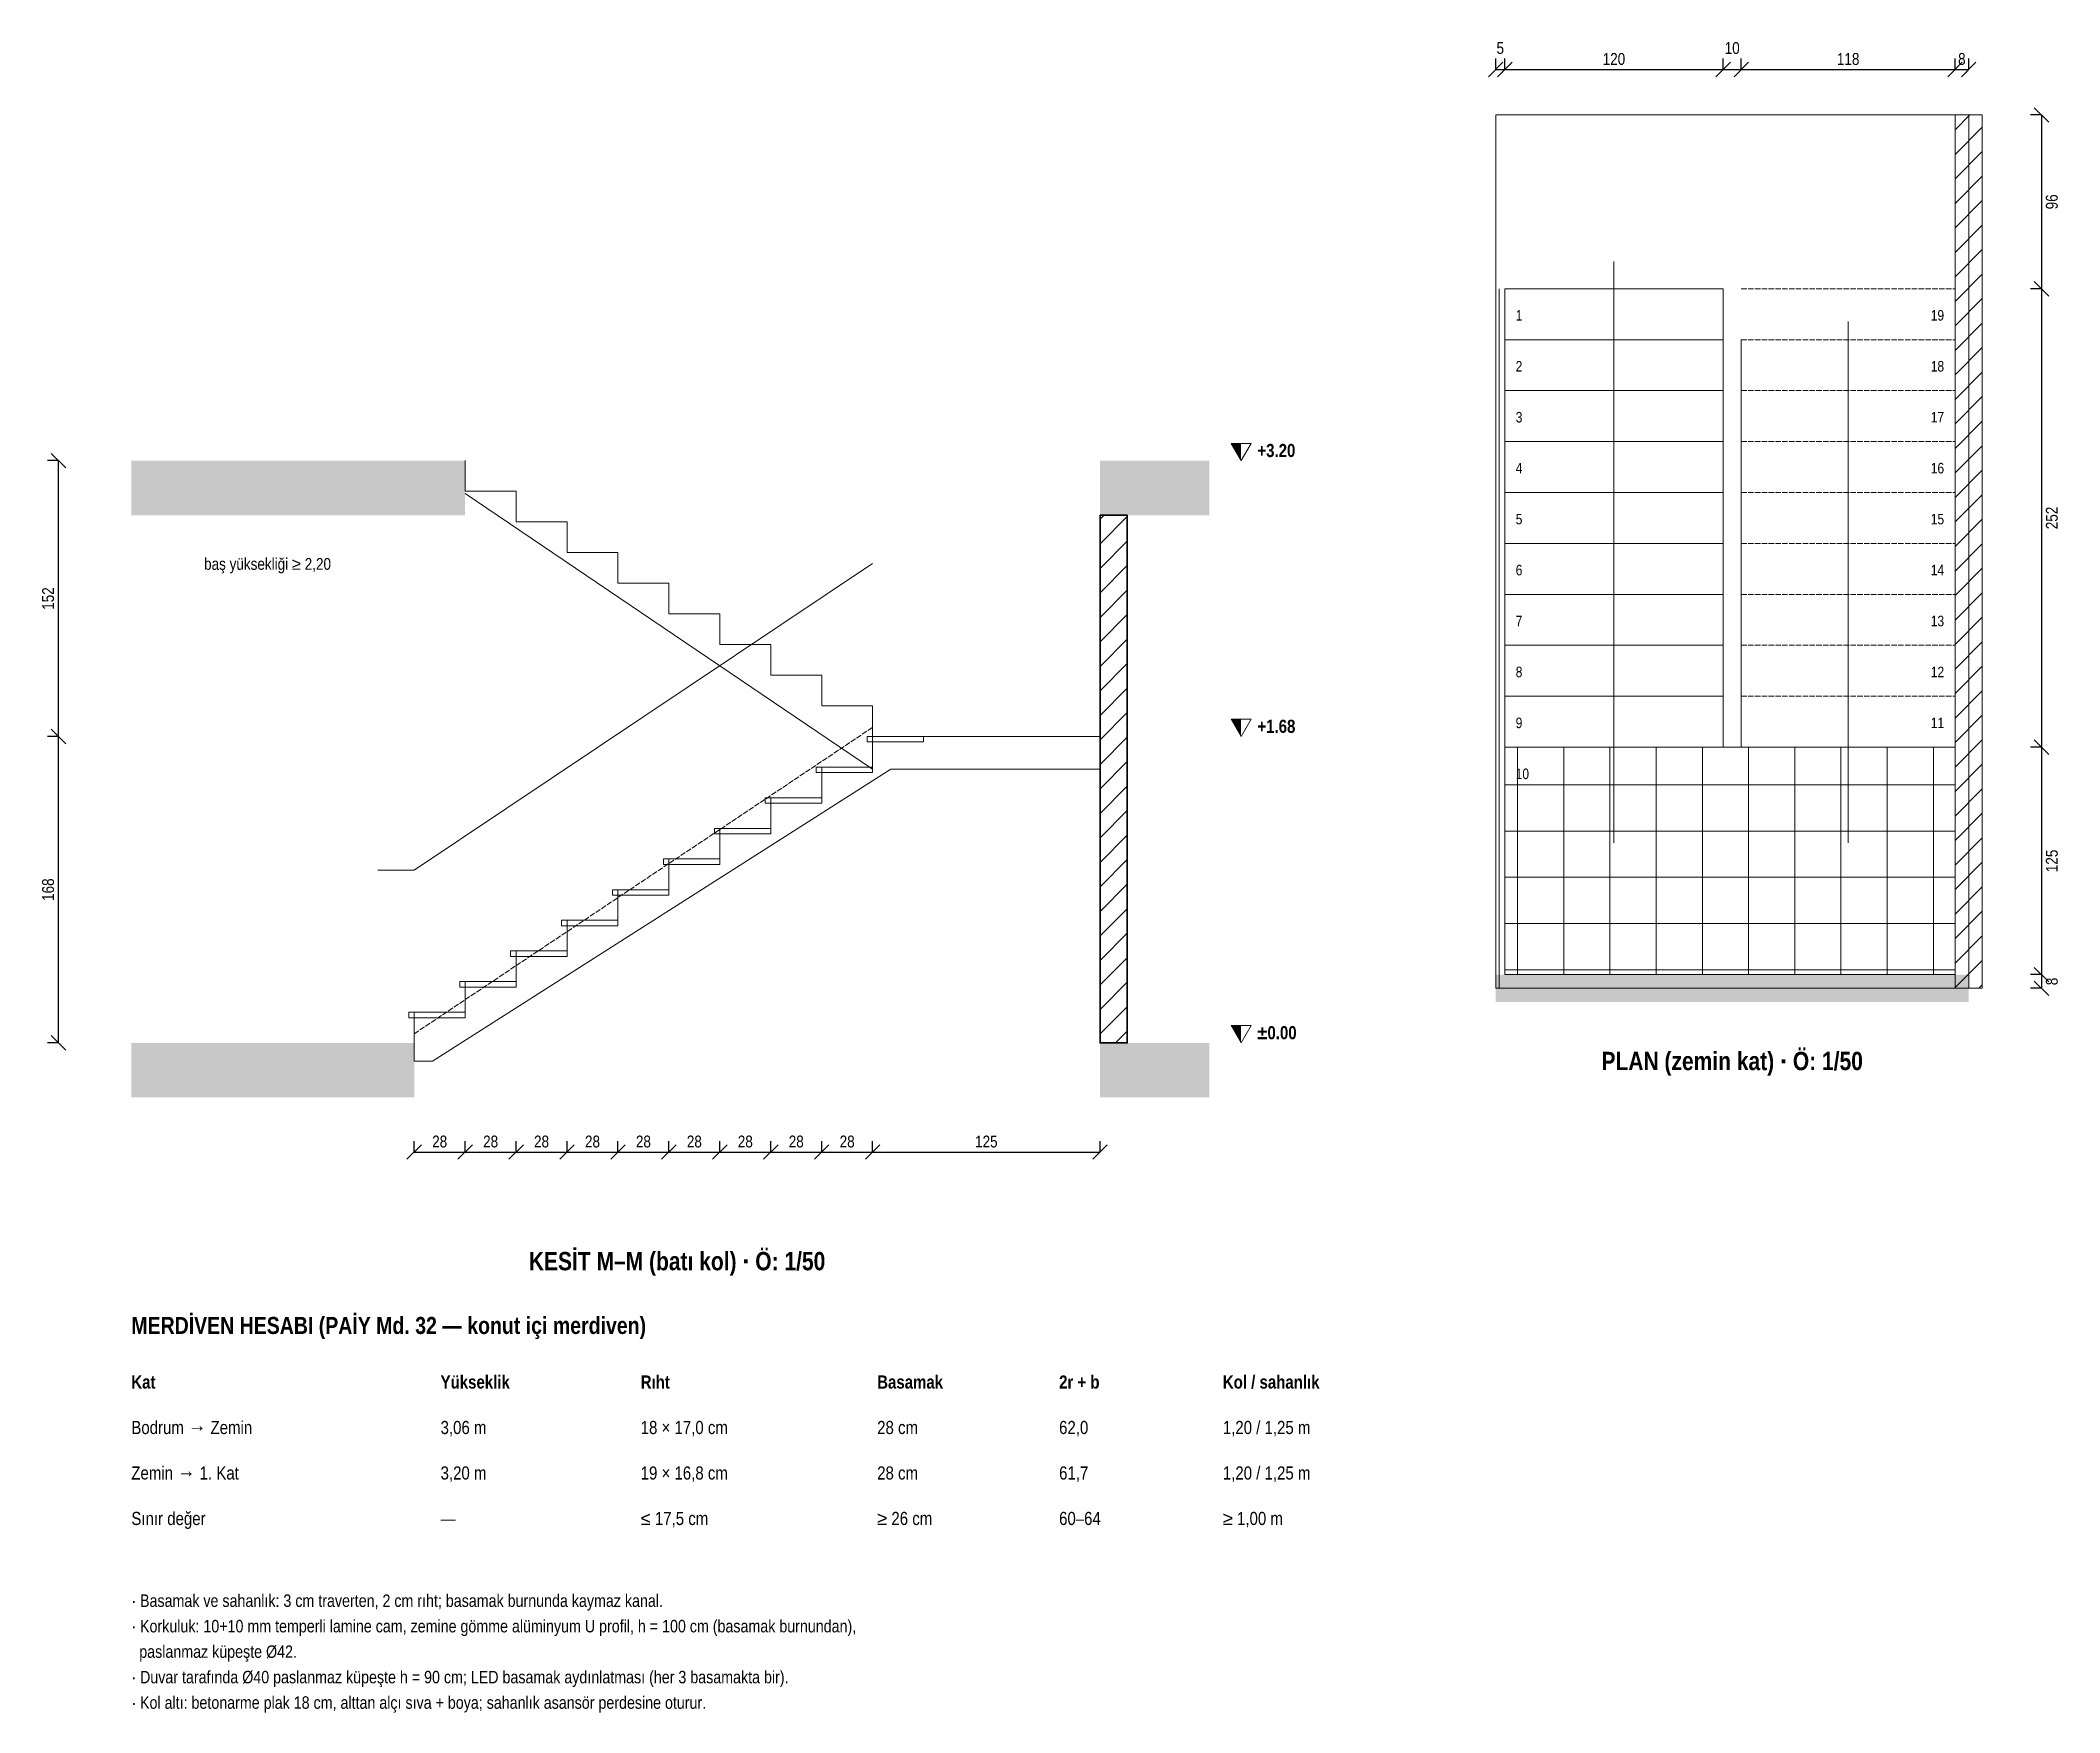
# Model space of a CAD drawing. Header units: centimetres. Extents: x -864 to 7399, y -55958 to -4337.
# Drawn here: x -50 to 1060, y -55958 to -55039 of the extents above; entities that cross this region are included whole.
import ezdxf
from ezdxf.enums import TextEntityAlignment as Align

# ---------------------------------------------------------------- set-up
doc = ezdxf.new("R2010")
doc.units = ezdxf.units.CM
doc.header["$LTSCALE"] = 0.25
doc.linetypes.add('ACAD_ISO02W100', pattern=[15, 12, -3])
for name, color, linetype, lineweight in [('M-GOST-DISOLCU', 40, 'Continuous', 9), ('M-GOST-KESITKOT', 46, 'Continuous', 9), ('M-GOST-MERDIVEPOZ', 145, 'Continuous', 9), ('M-GOST-TABLO', 1, 'Continuous', 9), ('M-KORK-CAM', 100, 'Continuous', 9), ('M-MERD-BETONARME', 6, 'Continuous', 18), ('M-MERD-BETONARME-2', 6, 'Continuous', 9), ('M-MERD-BETONARME-T', 8, 'Continuous', 5), ('M-TASI-BETONARME', 5, 'Continuous', 35), ('M-TASI-BETONARME-T', 250, 'Continuous', 5), ('M-ZMNK-DOGALTAS-T', 8, 'Continuous', 5)]:
    doc.layers.add(name, color=color, linetype=linetype, lineweight=lineweight)
doc.styles.add('YAZI', font='arialn.ttf')
doc.styles.add('YAZI-KALIN', font='arialnb.ttf')
doc.dimstyles.new('MIMARI-1-50', dxfattribs={"dimscale": 5, "dimtxt": 1.296, "dimasz": 2.5, "dimexe": 1.2, "dimexo": 0, "dimgap": 0.5, "dimtad": 1, "dimdec": 0, "dimtxsty": 'YAZI', "dimtsz": 0.8, "dimcen": 2.5, "dimclrd": 256, "dimclre": 256, "dimclrt": 256, "dimazin": 3, "dimtfac": 1, "dimtmove": 0, "dimatfit": 3, "dimarcsym": 0})

msp = doc.modelspace()

# ---------------------------------------------------------------- texts
at = {"layer": 'M-GOST-DISOLCU', "style": 'YAZI'}
msp.add_text('baş yüksekliği ≥ 2,20', height=6.48, dxfattribs=at).set_placement((40, -55330))
at = {"layer": 'M-GOST-DISOLCU', "style": 'YAZI-KALIN'}
msp.add_text('KESİT M–M (batı kol) · Ö: 1/50', height=10.08, dxfattribs=at).set_placement((300, -55715), align=Align.CENTER)
at = {"layer": 'M-GOST-KESITKOT', "style": 'YAZI-KALIN'}
for s, p in [('+3.20', (619, -55268)), ('+1.68', (619, -55419.6)), ('%%p0.00', (619, -55588))]:
    msp.add_text(s, height=7.2, dxfattribs=at).set_placement(p)
at = {"layer": 'M-GOST-MERDIVEPOZ', "style": 'YAZI'}
for s, p in [('1', (761, -55193)), ('2', (761, -55221)), ('3', (761, -55249)), ('4', (761, -55277)), ('5', (761, -55305)), ('6', (761, -55333)), ('7', (761, -55361)), ('8', (761, -55389)), ('9', (761, -55417)), ('10', (761, -55445))]:
    msp.add_text(s, height=5.76, dxfattribs=at).set_placement(p)
for s, p in [('19', (996.5, -55193)), ('18', (996.5, -55221)), ('17', (996.5, -55249)), ('16', (996.5, -55277)), ('15', (996.5, -55305)), ('14', (996.5, -55333)), ('13', (996.5, -55361)), ('12', (996.5, -55389)), ('11', (996.5, -55417))]:
    msp.add_text(s, height=5.76, dxfattribs=at).set_placement(p, align=Align.RIGHT)
at = {"layer": 'M-GOST-MERDIVEPOZ', "style": 'YAZI-KALIN'}
msp.add_text('PLAN (zemin kat) · Ö: 1/50', height=10.08, dxfattribs=at).set_placement((880, -55605), align=Align.CENTER)
at = {"layer": 'M-GOST-TABLO'}
for s, height, style, p in [('MERDİVEN HESABI (PAİY Md. 32 — konut içi merdiven)', 9.36, 'YAZI-KALIN', (0, -55750)), ('Kat', 7.2, 'YAZI-KALIN', (0, -55780)), ('Yükseklik', 7.2, 'YAZI-KALIN', (170, -55780)), ('Rıht', 7.2, 'YAZI-KALIN', (280, -55780)), ('Basamak', 7.2, 'YAZI-KALIN', (410, -55780)), ('2r + b', 7.2, 'YAZI-KALIN', (510, -55780)), ('Kol / sahanlık', 7.2, 'YAZI-KALIN', (600, -55780)), ('Bodrum → Zemin', 7.2, 'YAZI', (0, -55805)), ('3,06 m', 7.2, 'YAZI', (170, -55805)), ('18 × 17,0 cm', 7.2, 'YAZI', (280, -55805)), ('28 cm', 7.2, 'YAZI', (410, -55805)), ('62,0', 7.2, 'YAZI', (510, -55805)), ('1,20 / 1,25 m', 7.2, 'YAZI', (600, -55805)), ('Zemin → 1. Kat', 7.2, 'YAZI', (0, -55830)), ('3,20 m', 7.2, 'YAZI', (170, -55830)), ('19 × 16,8 cm', 7.2, 'YAZI', (280, -55830)), ('28 cm', 7.2, 'YAZI', (410, -55830)), ('61,7', 7.2, 'YAZI', (510, -55830)), ('1,20 / 1,25 m', 7.2, 'YAZI', (600, -55830)), ('Sınır değer', 7.2, 'YAZI', (0, -55855)), ('—', 7.2, 'YAZI', (170, -55855)), ('≤ 17,5 cm', 7.2, 'YAZI', (280, -55855)), ('≥ 26 cm', 7.2, 'YAZI', (410, -55855)), ('60–64', 7.2, 'YAZI', (510, -55855)), ('≥ 1,00 m', 7.2, 'YAZI', (600, -55855)), ('· Basamak ve sahanlık: 3 cm traverten, 2 cm rıht; basamak burnunda kaymaz kanal.', 6.84, 'YAZI', (0, -55900)), ('· Korkuluk: 10+10 mm temperli lamine cam, zemine gömme alüminyum U profil, h = 100 cm (basamak burnundan),', 6.84, 'YAZI', (0, -55914)), ('  paslanmaz küpeşte Ø42.', 6.84, 'YAZI', (0, -55928)), ('· Duvar tarafında Ø40 paslanmaz küpeşte h = 90 cm; LED basamak aydınlatması (her 3 basamakta bir).', 6.84, 'YAZI', (0, -55942)), ('· Kol altı: betonarme plak 18 cm, alttan alçı sıva + boya; sahanlık asansör perdesine oturur.', 6.84, 'YAZI', (0, -55956))]:
    msp.add_text(s, height=height, dxfattribs=dict(at, style=style)).set_placement(p)

# ---------------------------------------------------------------- dimensions: what is measured, and where the dimension line sits
at = {"layer": 'M-GOST-DISOLCU'}
for base, p1, p2 in [((750, -55055), (750, -55055), (755, -55055)), ((875, -55055), (875, -55055), (885, -55055)), ((755, -55055), (755, -55055), (875, -55055)), ((885, -55055), (885, -55055), (1002.5, -55055)), ((1002.5, -55055), (1002.5, -55055), (1010, -55055)), ((155.5, -55650), (155.5, -55650), (183.5, -55650)), ((183.5, -55650), (183.5, -55650), (211.5, -55650)), ((211.5, -55650), (211.5, -55650), (239.5, -55650)), ((239.5, -55650), (239.5, -55650), (267.5, -55650)), ((267.5, -55650), (267.5, -55650), (295.5, -55650)), ((295.5, -55650), (295.5, -55650), (323.5, -55650)), ((323.5, -55650), (323.5, -55650), (351.5, -55650)), ((351.5, -55650), (351.5, -55650), (379.5, -55650)), ((379.5, -55650), (379.5, -55650), (407.5, -55650)), ((407.5, -55650), (407.5, -55650), (532.5, -55650))]:
    msp.add_linear_dim(base=base, p1=p1, p2=p2, dimstyle='MIMARI-1-50', dxfattribs=at).render()
for base, p1, p2 in [((1050, -55080), (1050, -55080), (1050, -55175.5)), ((1050, -55175.5), (1050, -55175.5), (1050, -55427.5)), ((-40, -55421.6), (-40, -55421.6), (-40, -55270)), ((-40, -55590), (-40, -55590), (-40, -55421.6)), ((1050, -55427.5), (1050, -55427.5), (1050, -55552.5)), ((1050, -55552.5), (1050, -55552.5), (1050, -55560))]:
    msp.add_linear_dim(base=base, p1=p1, p2=p2, angle=90, dimstyle='MIMARI-1-50', dxfattribs=at).render()

# ---------------------------------------------------------------- hatches: boundary and pattern name
at = {"layer": 'M-GOST-KESITKOT'}
h = msp.add_hatch(color=256, dxfattribs=at)
h.dxf.hatch_style = 1
h.paths.add_polyline_path([(604.5, -55260.5), (610, -55260.5), (610, -55270)])
h = msp.add_hatch(color=256, dxfattribs=at)
h.dxf.hatch_style = 1
h.paths.add_polyline_path([(604.5, -55412.1), (610, -55412.1), (610, -55421.6)])
h = msp.add_hatch(color=256, dxfattribs=at)
h.dxf.hatch_style = 1
h.paths.add_polyline_path([(604.5, -55580.5), (610, -55580.5), (610, -55590)])
at = {"layer": 'M-MERD-BETONARME-T'}
h = msp.add_hatch(dxfattribs=at)
h.set_pattern_fill('ANSI31', scale=3)
h.paths.add_polyline_path([(1002.5, -55080), (1017.5, -55080), (1017.5, -55560), (1002.5, -55560)])
h = msp.add_hatch(color=256, dxfattribs=at)
h.dxf.hatch_style = 1
h.paths.add_polyline_path([(750, -55552.5), (1010, -55552.5), (1010, -55567.5), (750, -55567.5)])
at = {"layer": 'M-TASI-BETONARME-T'}
h = msp.add_hatch(color=256, dxfattribs=at)
h.dxf.hatch_style = 1
h.paths.add_polyline_path([(0, -55270), (183.5, -55270), (183.5, -55300), (0, -55300)])
h = msp.add_hatch(color=256, dxfattribs=at)
h.dxf.hatch_style = 1
h.paths.add_polyline_path([(532.5, -55270), (592.5, -55270), (592.5, -55300), (532.5, -55300)])
h = msp.add_hatch(dxfattribs=at)
h.set_pattern_fill('ANSI31', scale=3)
h.paths.add_polyline_path([(532.5, -55300), (547.5, -55300), (547.5, -55590), (532.5, -55590)])
h = msp.add_hatch(color=256, dxfattribs=at)
h.dxf.hatch_style = 1
h.paths.add_polyline_path([(0, -55590), (155.5, -55590), (155.5, -55620), (0, -55620)])
h = msp.add_hatch(color=256, dxfattribs=at)
h.dxf.hatch_style = 1
h.paths.add_polyline_path([(532.5, -55590), (592.5, -55590), (592.5, -55620), (532.5, -55620)])
at = {"layer": 'M-ZMNK-DOGALTAS-T'}
h = msp.add_hatch(dxfattribs=at)
h.set_pattern_fill('NET', scale=8)
h.paths.add_polyline_path([(755, -55427.5), (1002.5, -55427.5), (1002.5, -55552.5), (755, -55552.5)])

# ---------------------------------------------------------------- linework, layer by layer
at = {"layer": 'M-GOST-KESITKOT'}
for points in [[(604.5, -55260.5), (615.5, -55260.5), (610, -55270)], [(604.5, -55412.1), (615.5, -55412.1), (610, -55421.6)], [(604.5, -55580.5), (615.5, -55580.5), (610, -55590)]]:
    msp.add_lwpolyline(points, close=True, dxfattribs=at)
at = {"layer": 'M-KORK-CAM'}
for p, q in [((155.5, -55495), (407.5, -55326.6)), ((135.5, -55495), (155.5, -55495))]:
    msp.add_line(p, q, dxfattribs=at)
at = {"layer": 'M-KORK-CAM', "linetype": 'ACAD_ISO02W100'}
msp.add_line((155.5, -55585), (407.5, -55416.6), dxfattribs=at)
at = {"layer": 'M-MERD-BETONARME'}
for p, q in [((815, -55160.5), (815, -55480)), ((752, -55175.5), (752, -55560)), ((755, -55175.5), (875, -55175.5)), ((755, -55175.5), (755, -55427.5)), ((875, -55175.5), (875, -55427.5)), ((943.8, -55480), (943.8, -55193.5)), ((755, -55203.5), (875, -55203.5)), ((885, -55203.5), (885, -55427.5)), ((1002.5, -55203.5), (1002.5, -55427.5)), ((755, -55231.5), (875, -55231.5)), ((755, -55259.5), (875, -55259.5)), ((755, -55287.5), (875, -55287.5)), ((755, -55315.5), (875, -55315.5)), ((755, -55343.5), (875, -55343.5)), ((755, -55371.5), (875, -55371.5)), ((755, -55399.5), (875, -55399.5)), ((755, -55427.5), (875, -55427.5))]:
    msp.add_line(p, q, dxfattribs=at)
at = {"layer": 'M-MERD-BETONARME', "linetype": 'ACAD_ISO02W100'}
for p, q in [((885, -55175.5), (1002.5, -55175.5)), ((885, -55203.5), (1002.5, -55203.5)), ((885, -55231.5), (1002.5, -55231.5)), ((885, -55259.5), (1002.5, -55259.5)), ((885, -55287.5), (1002.5, -55287.5)), ((885, -55315.5), (1002.5, -55315.5)), ((885, -55343.5), (1002.5, -55343.5)), ((885, -55371.5), (1002.5, -55371.5)), ((885, -55399.5), (1002.5, -55399.5)), ((885, -55427.5), (1002.5, -55427.5))]:
    msp.add_line(p, q, dxfattribs=at)
at = {"layer": 'M-MERD-BETONARME'}
for points in [[(750, -55080), (1010, -55080), (1010, -55560), (750, -55560)], [(1002.5, -55080), (1017.5, -55080), (1017.5, -55560), (1002.5, -55560)], [(155.5, -55590), (155.5, -55573.2), (183.5, -55573.2), (183.5, -55556.3), (211.5, -55556.3), (211.5, -55539.5), (239.5, -55539.5), (239.5, -55522.6), (267.5, -55522.6), (267.5, -55505.8), (295.5, -55505.8), (295.5, -55488.9), (323.5, -55488.9), (323.5, -55472.1), (351.5, -55472.1), (351.5, -55455.3), (379.5, -55455.3), (379.5, -55438.4), (407.5, -55438.4), (407.5, -55421.6), (407.5, -55421.6), (532.5, -55421.6), (532.5, -55439.6), (417.5, -55439.6), (165.5, -55600), (155.5, -55600)], [(404.5, -55421.6), (435.5, -55421.6), (435.5, -55424.6), (404.5, -55424.6)], [(755, -55427.5), (1002.5, -55427.5), (1002.5, -55552.5), (755, -55552.5)], [(376.5, -55438.4), (407.5, -55438.4), (407.5, -55441.4), (376.5, -55441.4)], [(348.5, -55455.3), (379.5, -55455.3), (379.5, -55458.3), (348.5, -55458.3)], [(320.5, -55472.1), (351.5, -55472.1), (351.5, -55475.1), (320.5, -55475.1)], [(292.5, -55488.9), (323.5, -55488.9), (323.5, -55491.9), (292.5, -55491.9)], [(264.5, -55505.8), (295.5, -55505.8), (295.5, -55508.8), (264.5, -55508.8)], [(236.5, -55522.6), (267.5, -55522.6), (267.5, -55525.6), (236.5, -55525.6)], [(208.5, -55539.5), (239.5, -55539.5), (239.5, -55542.5), (208.5, -55542.5)], [(180.5, -55556.3), (211.5, -55556.3), (211.5, -55559.3), (180.5, -55559.3)], [(152.5, -55573.2), (183.5, -55573.2), (183.5, -55576.2), (152.5, -55576.2)]]:
    msp.add_lwpolyline(points, close=True, dxfattribs=at)
at = {"layer": 'M-MERD-BETONARME-2'}
msp.add_line((407.5, -55439.6), (183.5, -55288), dxfattribs=at)
msp.add_lwpolyline([(407.5, -55421.6), (407.5, -55404.7), (379.5, -55404.7), (379.5, -55387.9), (351.5, -55387.9), (351.5, -55371.1), (323.5, -55371.1), (323.5, -55354.2), (295.5, -55354.2), (295.5, -55337.4), (267.5, -55337.4), (267.5, -55320.5), (239.5, -55320.5), (239.5, -55303.7), (211.5, -55303.7), (211.5, -55286.8), (183.5, -55286.8), (183.5, -55270), (183.5, -55270)], dxfattribs=at)
at = {"layer": 'M-TASI-BETONARME'}
msp.add_lwpolyline([(532.5, -55300), (547.5, -55300), (547.5, -55590), (532.5, -55590)], close=True, dxfattribs=at)

msp.set_redraw_order([(e.dxf.handle, doc.entitydb.next_handle()) for e in msp.query("TEXT MTEXT ATTDEF DIMENSION ARC_DIMENSION")])  # texts and dimensions are drawn at this point

doc.saveas('drawing.dxf')
